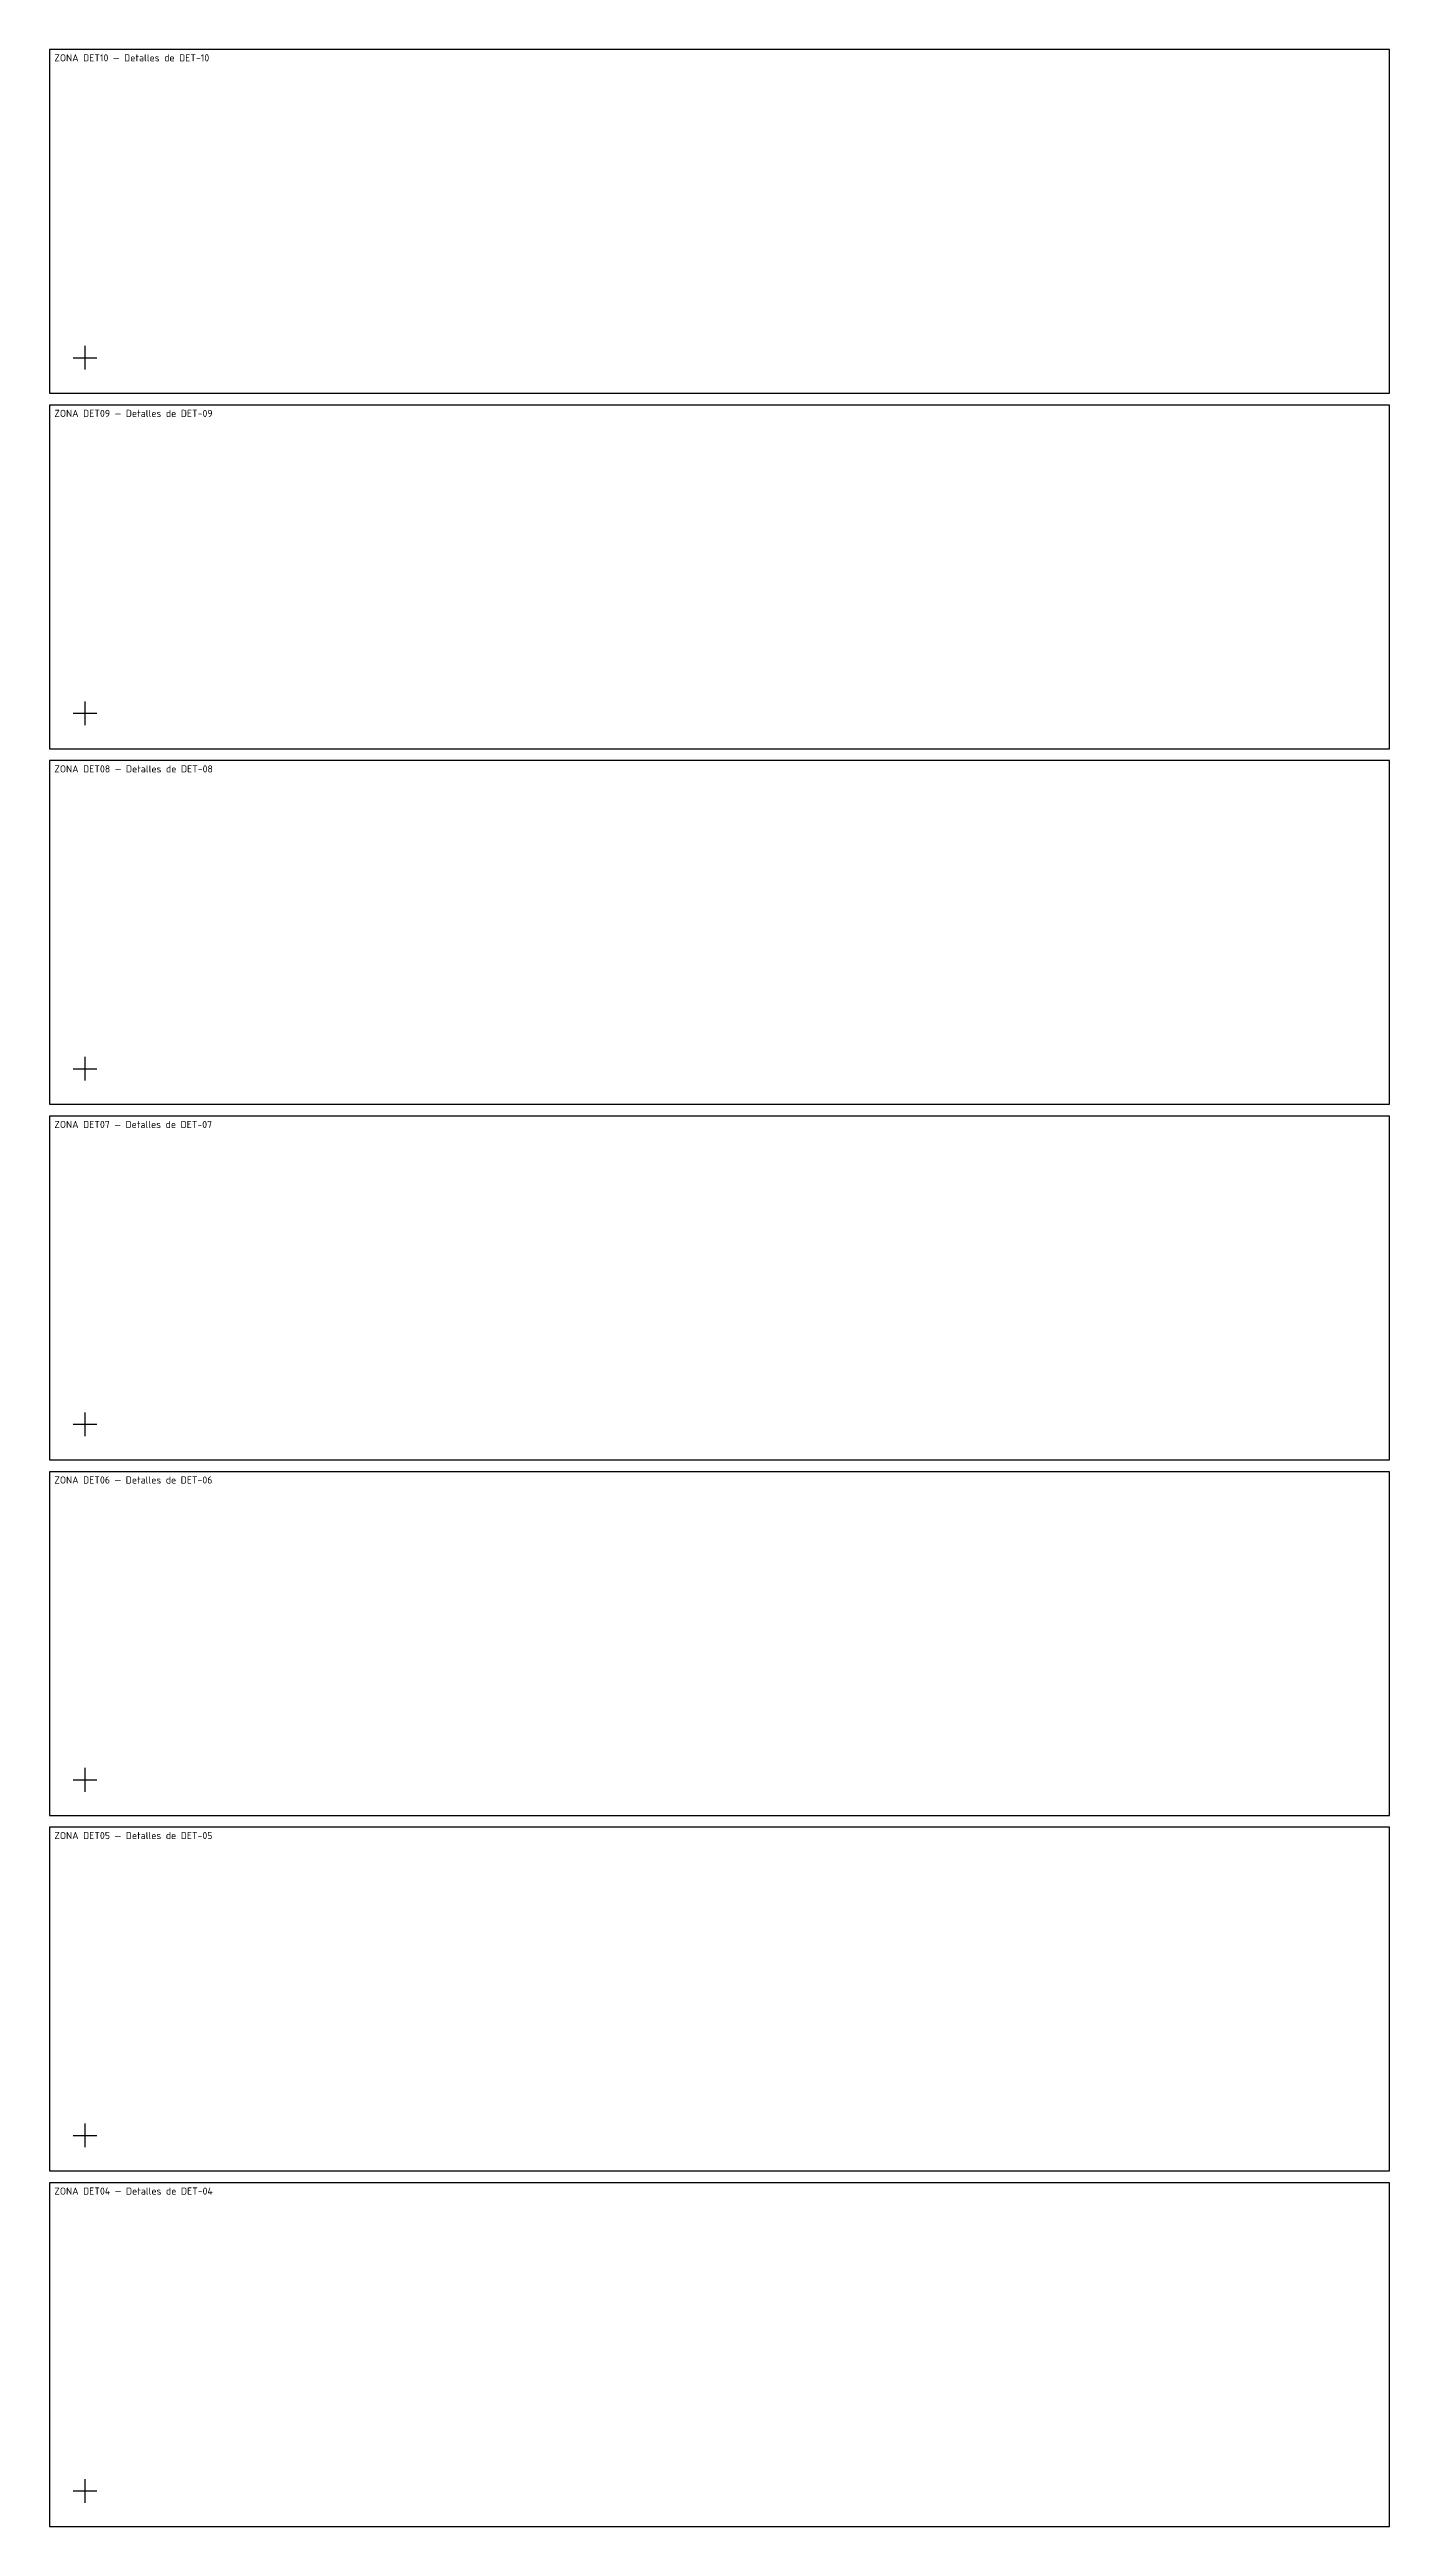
# Model space of a CAD drawing. Header units: millimetres. Extents: x -3000 to 200000, y -48000 to 386000.
# Drawn here: x -3000 to 110000, y 117000 to 326000 of the extents above; entities that cross this region are included whole.
import ezdxf
from ezdxf.enums import TextEntityAlignment as Align

# ---------------------------------------------------------------- set-up
doc = ezdxf.new("R2010")
doc.units = ezdxf.units.MM
doc.layers.add('AN-NOPLOT', color=8, linetype='Continuous', plot=False)
doc.styles.add('IRAM-N', font='isocpeur.ttf')

msp = doc.modelspace()

# ---------------------------------------------------------------- texts
at = {"layer": 'AN-NOPLOT', "style": 'IRAM-N'}
for s, p in [('ZONA DET10 — Detalles de DET-10', (-2600, 325600)), ('ZONA DET09 — Detalles de DET-09', (-2600, 295600)), ('ZONA DET08 — Detalles de DET-08', (-2600, 265600)), ('ZONA DET07 — Detalles de DET-07', (-2600, 235600)), ('ZONA DET06 — Detalles de DET-06', (-2600, 205600)), ('ZONA DET05 — Detalles de DET-05', (-2600, 175600)), ('ZONA DET04 — Detalles de DET-04', (-2600, 145600))]:
    msp.add_text(s, height=600, dxfattribs=at).set_placement(p, align=Align.TOP_LEFT)

# ---------------------------------------------------------------- linework, layer by layer
at = {"layer": 'AN-NOPLOT'}
for p, q in [((0, 299000), (0, 301000)), ((-1000, 300000), (1000, 300000)), ((-1000, 270000), (1000, 270000)), ((0, 269000), (0, 271000)), ((0, 239000), (0, 241000)), ((-1000, 240000), (1000, 240000)), ((-1000, 210000), (1000, 210000)), ((0, 209000), (0, 211000)), ((-1000, 180000), (1000, 180000)), ((0, 179000), (0, 181000)), ((0, 149000), (0, 151000)), ((-1000, 150000), (1000, 150000)), ((-1000, 120000), (1000, 120000)), ((0, 119000), (0, 121000))]:
    msp.add_line(p, q, dxfattribs=at)
for points in [[(-3000, 297000), (110000, 297000), (110000, 326000), (-3000, 326000)], [(-3000, 267000), (110000, 267000), (110000, 296000), (-3000, 296000)], [(-3000, 237000), (110000, 237000), (110000, 266000), (-3000, 266000)], [(-3000, 207000), (110000, 207000), (110000, 236000), (-3000, 236000)], [(-3000, 177000), (110000, 177000), (110000, 206000), (-3000, 206000)], [(-3000, 147000), (110000, 147000), (110000, 176000), (-3000, 176000)], [(-3000, 117000), (110000, 117000), (110000, 146000), (-3000, 146000)]]:
    msp.add_lwpolyline(points, close=True, dxfattribs=at)

msp.set_redraw_order([(e.dxf.handle, doc.entitydb.next_handle()) for e in msp.query("TEXT MTEXT ATTDEF DIMENSION ARC_DIMENSION")])  # texts and dimensions are drawn at this point

doc.saveas('drawing.dxf')
